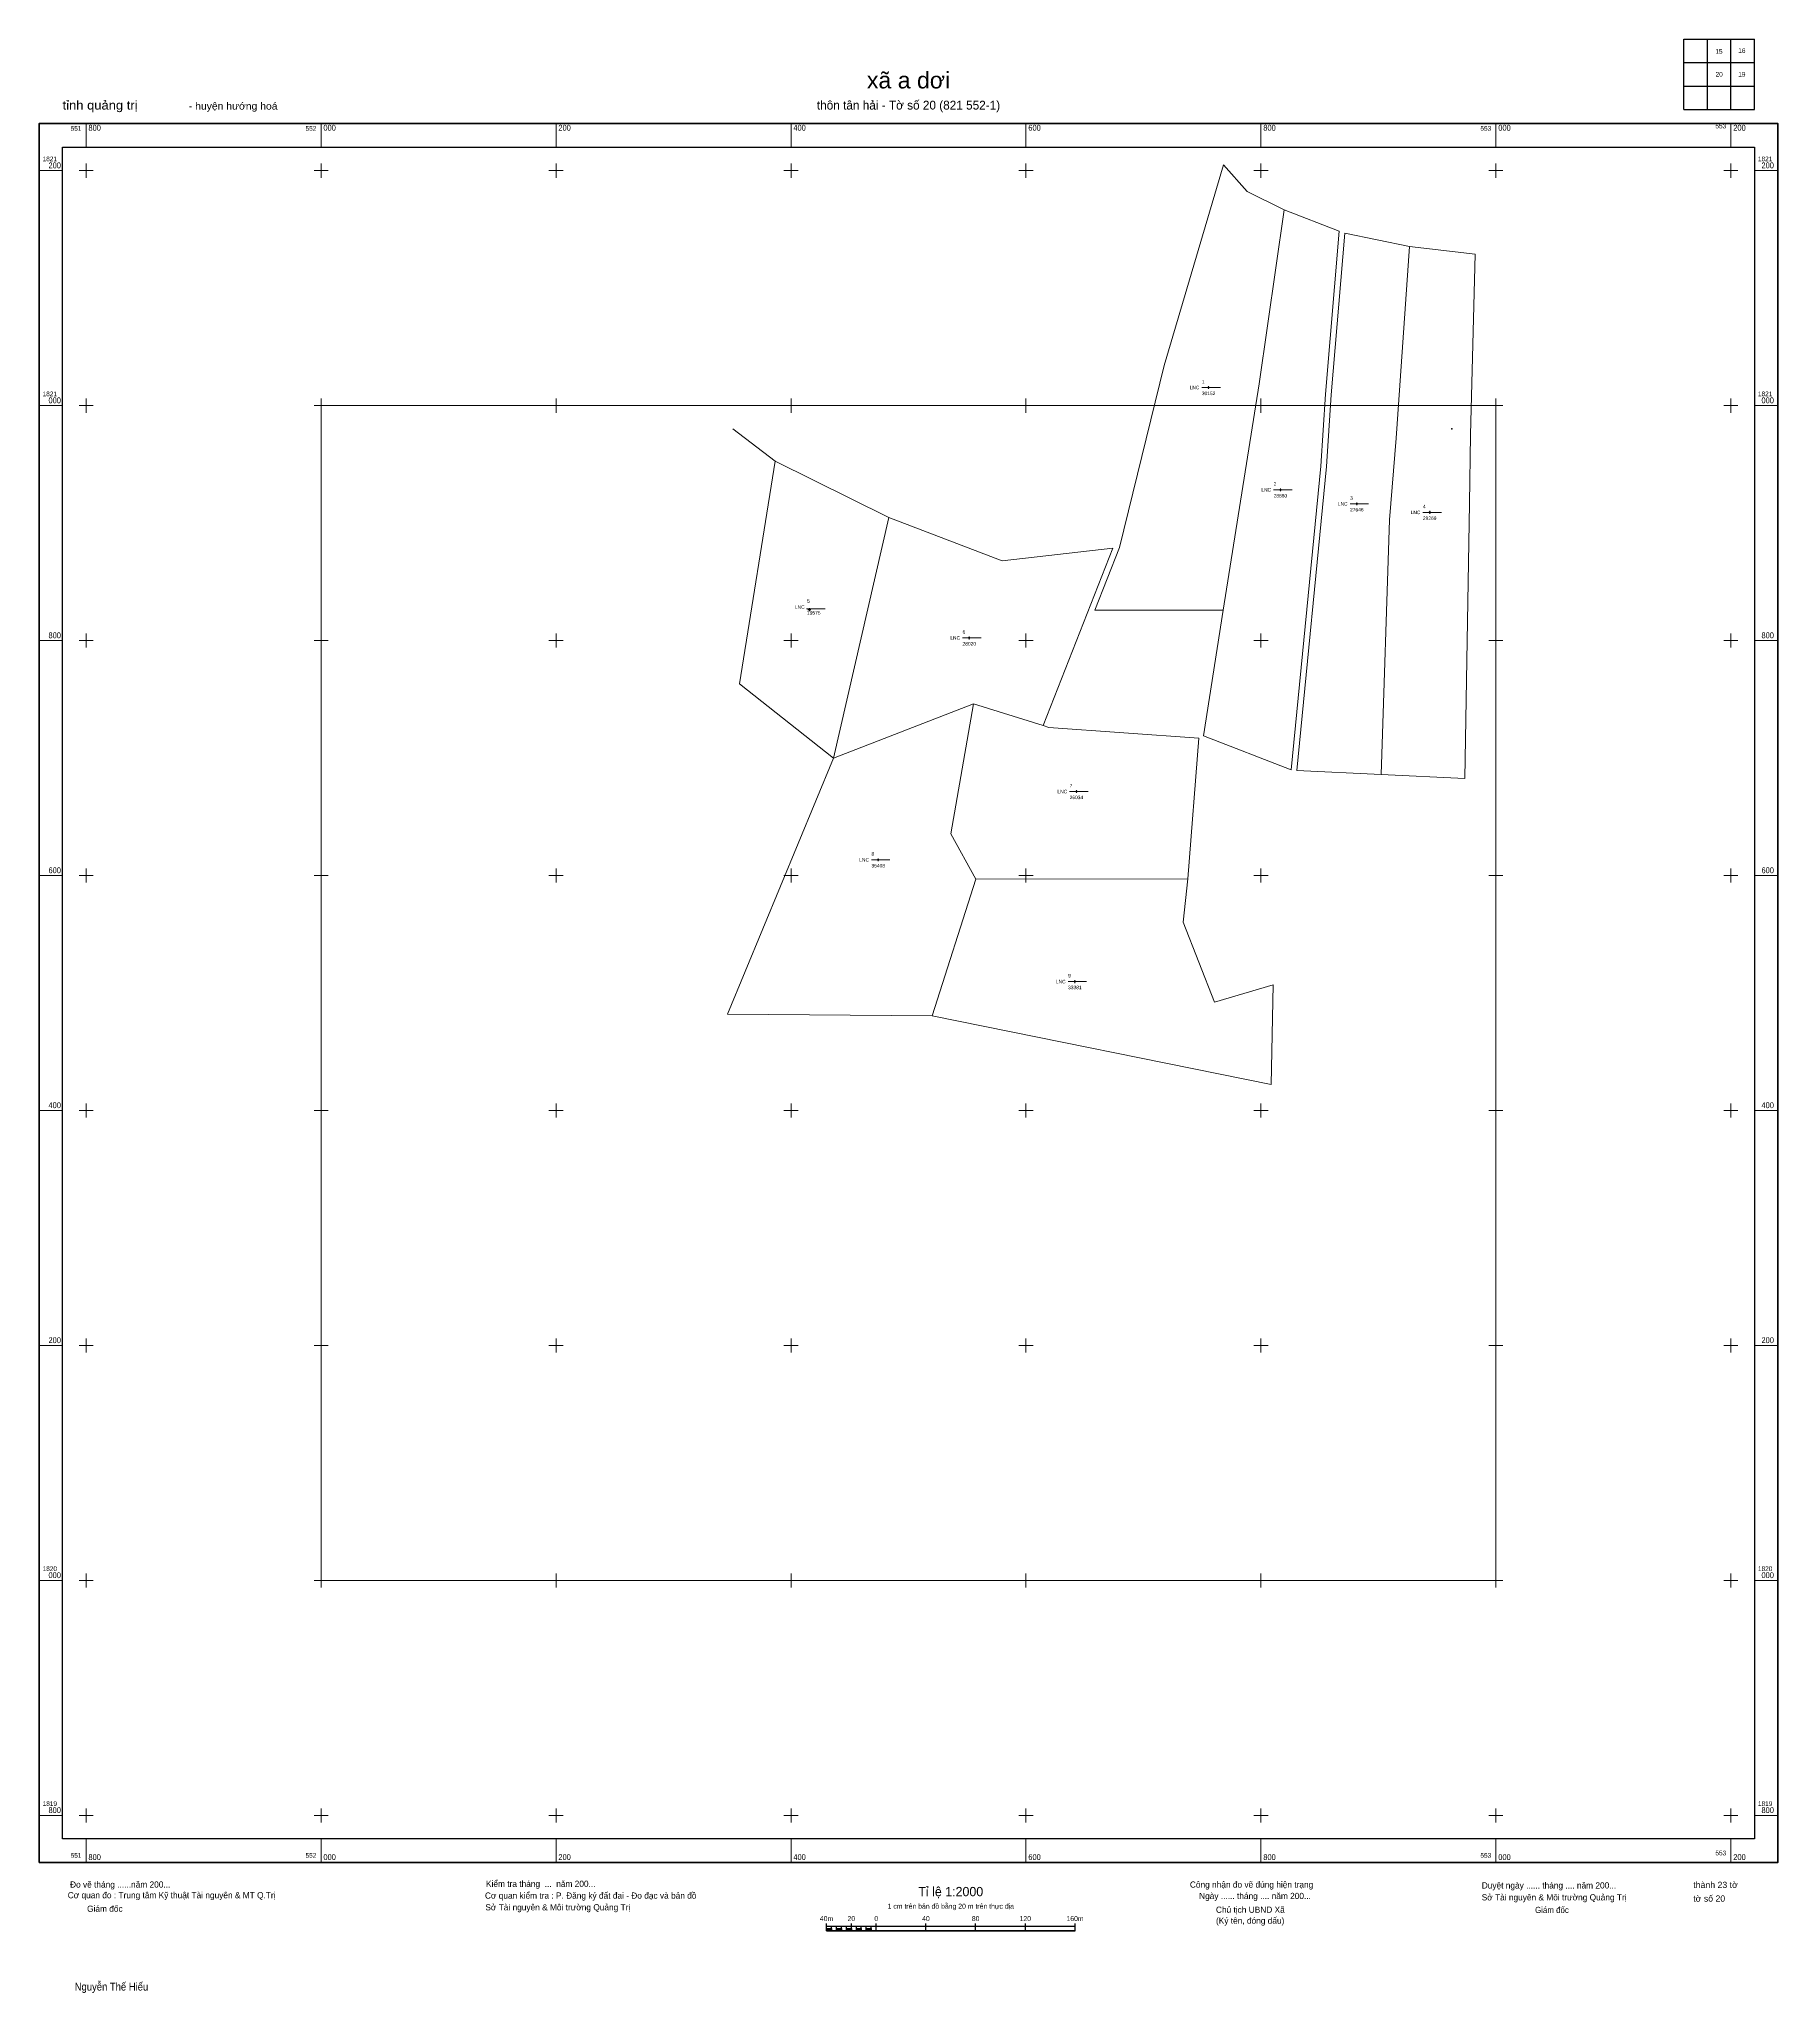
# Model space of a CAD drawing. Header units: metres. Extents: x 551760 to 553240, y 1819649 to 1821312.
import ezdxf
from ezdxf.enums import TextEntityAlignment as Align

# ---------------------------------------------------------------- set-up
doc = ezdxf.new("R2010")
doc.units = ezdxf.units.M
doc.header["$LTSCALE"] = 1.7
for name, color, linetype, lineweight in [('10', 7, 'Continuous', 13), ('23', 7, 'Continuous', 13), ('50', 7, 'Continuous', 13), ('51', 7, 'Continuous', 13), ('63', 7, 'Continuous', 13)]:
    doc.layers.add(name, color=color, linetype=linetype, lineweight=lineweight)

msp = doc.modelspace()

# ---------------------------------------------------------------- hatches: boundary and pattern name
at = {"layer": '10'}
msp.add_hatch(color=256, dxfattribs=at).paths.add_polyline_path([(552962.47, 1820980.32, 1), (552962.32, 1820980.32, 1)])
msp.add_hatch(color=256, dxfattribs=at).paths.add_polyline_path([(552962.47, 1820980.32, 1), (552962.32, 1820980.32, 1)])
msp.add_hatch(color=256, dxfattribs=at).paths.add_polyline_path([(552962.47, 1820980.32, 1), (552962.32, 1820980.32, 1)])
msp.add_hatch(color=256, dxfattribs=at).paths.add_polyline_path([(552962.47, 1820980.32, 1), (552962.32, 1820980.32, 1)])
msp.add_hatch(color=256, dxfattribs=at).paths.add_polyline_path([(552962.47, 1820980.32, 1), (552962.32, 1820980.32, 1)])
msp.add_hatch(color=256, dxfattribs=at).paths.add_polyline_path([(552962.47, 1820980.32, 1), (552962.32, 1820980.32, 1)])
msp.add_hatch(color=256, dxfattribs=at).paths.add_polyline_path([(552962.47, 1820980.32, 1), (552962.32, 1820980.32, 1)])
msp.add_hatch(color=256, dxfattribs=at).paths.add_polyline_path([(552962.47, 1820980.32, 1), (552962.32, 1820980.32, 1)])
msp.add_hatch(color=256, dxfattribs=at).paths.add_polyline_path([(552962.47, 1820980.32, 1), (552962.32, 1820980.32, 1)])
msp.add_hatch(color=256, dxfattribs=at).paths.add_polyline_path([(552962.47, 1820980.32, 1), (552962.32, 1820980.32, 1)])
msp.add_hatch(color=256, dxfattribs=at).paths.add_polyline_path([(552962.47, 1820980.32, 1), (552962.32, 1820980.32, 1)])
msp.add_hatch(color=256, dxfattribs=at).paths.add_polyline_path([(552962.47, 1820980.32, 1), (552962.32, 1820980.32, 1)])
at = {"layer": '51'}
for points in [[(552755.6, 1821015.42, 1), (552755.3, 1821015.42, 1)], [(552755.6, 1821015.42, 1), (552755.3, 1821015.42, 1)], [(552816.65, 1820928.32, 1), (552816.35, 1820928.32, 1)], [(552816.65, 1820928.32, 1), (552816.35, 1820928.32, 1)], [(552881.72, 1820916.4, 1), (552881.42, 1820916.4, 1)], [(552881.72, 1820916.4, 1), (552881.42, 1820916.4, 1)], [(552943.74, 1820909.11, 1), (552943.44, 1820909.11, 1)], [(552943.74, 1820909.11, 1), (552943.44, 1820909.11, 1)], [(552415.82, 1820826.31, 1), (552415.52, 1820826.31, 1)], [(552551.89, 1820802.27, 1), (552551.59, 1820802.27, 1)], [(552551.89, 1820802.27, 1), (552551.59, 1820802.27, 1)], [(552643.05, 1820671.52, 1), (552642.75, 1820671.52, 1)], [(552643.05, 1820671.52, 1), (552642.75, 1820671.52, 1)], [(552474.39, 1820613.38, 1), (552474.09, 1820613.38, 1)], [(552474.39, 1820613.38, 1), (552474.09, 1820613.38, 1)], [(552641.74, 1820509.75, 1), (552641.44, 1820509.75, 1)], [(552641.74, 1820509.75, 1), (552641.44, 1820509.75, 1)]]:
    msp.add_hatch(color=256, dxfattribs=at).paths.add_polyline_path(points)
at = {"layer": '63'}
for points in [[(552430.21, 1819701.61), (552430.21, 1819703.75), (552434.49, 1819703.75), (552434.49, 1819701.61)], [(552438.71, 1819701.61), (552438.71, 1819703.75), (552442.91, 1819703.75), (552442.91, 1819701.61)], [(552447.13, 1819701.61), (552447.13, 1819703.75), (552451.41, 1819703.75), (552451.41, 1819701.61)], [(552455.61, 1819701.61), (552455.61, 1819703.75), (552459.85, 1819703.75), (552459.85, 1819701.61)], [(552464.11, 1819701.61), (552464.11, 1819703.75), (552468.33, 1819703.75), (552468.33, 1819701.61)]]:
    msp.add_hatch(color=256, dxfattribs=at).paths.add_polyline_path(points)

# ---------------------------------------------------------------- linework, layer by layer
at = {"layer": '10'}
for p, q in [((552717.57, 1821034.04), (552767.98, 1821204.89)), ((552386.64, 1820952.81), (552350.36, 1820980.38)), ((552962.09, 1820980.32), (552961.78, 1820980.32)), ((552962.09, 1820980.32), (552961.78, 1820980.32)), ((552962.09, 1820980.32), (552961.78, 1820980.32)), ((552962.09, 1820980.32), (552961.78, 1820980.32)), ((552962.09, 1820980.32), (552961.78, 1820980.32)), ((552962.09, 1820980.32), (552961.78, 1820980.32)), ((552962.09, 1820980.32), (552961.78, 1820980.32)), ((552962.09, 1820980.32), (552961.78, 1820980.32)), ((552962.09, 1820980.32), (552961.78, 1820980.32)), ((552962.09, 1820980.32), (552961.78, 1820980.32)), ((552962.09, 1820980.32), (552961.78, 1820980.32)), ((552962.09, 1820980.32), (552961.78, 1820980.32)), ((552962.4, 1820980.94), (552962.4, 1820980.63)), ((552962.4, 1820980.94), (552962.4, 1820980.63)), ((552962.4, 1820980.94), (552962.4, 1820980.63)), ((552962.4, 1820980.94), (552962.4, 1820980.63)), ((552962.4, 1820980.94), (552962.4, 1820980.63)), ((552962.4, 1820980.94), (552962.4, 1820980.63)), ((552962.4, 1820980.94), (552962.4, 1820980.63)), ((552962.4, 1820980.94), (552962.4, 1820980.63)), ((552962.4, 1820980.94), (552962.4, 1820980.63)), ((552962.4, 1820980.94), (552962.4, 1820980.63)), ((552962.4, 1820980.94), (552962.4, 1820980.63)), ((552962.4, 1820980.94), (552962.4, 1820980.63)), ((552962.4, 1820980.01), (552962.4, 1820979.7)), ((552962.4, 1820980.01), (552962.4, 1820979.7)), ((552962.4, 1820980.01), (552962.4, 1820979.7)), ((552962.4, 1820980.01), (552962.4, 1820979.7)), ((552962.4, 1820980.01), (552962.4, 1820979.7)), ((552962.4, 1820980.01), (552962.4, 1820979.7)), ((552962.4, 1820980.01), (552962.4, 1820979.7)), ((552962.4, 1820980.01), (552962.4, 1820979.7)), ((552962.4, 1820980.01), (552962.4, 1820979.7)), ((552962.4, 1820980.01), (552962.4, 1820979.7)), ((552962.4, 1820980.01), (552962.4, 1820979.7)), ((552962.4, 1820980.01), (552962.4, 1820979.7)), ((552963.02, 1820980.32), (552962.71, 1820980.32)), ((552963.02, 1820980.32), (552962.71, 1820980.32)), ((552963.02, 1820980.32), (552962.71, 1820980.32)), ((552963.02, 1820980.32), (552962.71, 1820980.32)), ((552963.02, 1820980.32), (552962.71, 1820980.32)), ((552963.02, 1820980.32), (552962.71, 1820980.32)), ((552963.02, 1820980.32), (552962.71, 1820980.32)), ((552963.02, 1820980.32), (552962.71, 1820980.32)), ((552963.02, 1820980.32), (552962.71, 1820980.32)), ((552963.02, 1820980.32), (552962.71, 1820980.32)), ((552963.02, 1820980.32), (552962.71, 1820980.32)), ((552963.02, 1820980.32), (552962.71, 1820980.32)), ((552850.83, 1820948.58), (552825.63, 1820689.9)), ((552483.13, 1820904.73), (552579.84, 1820867.99)), ((552973.42, 1820682.73), (552977.49, 1820916.56)), ((552579.84, 1820867.99), (552673.86, 1820878.66)), ((552673.86, 1820878.66), (552614.57, 1820727.58)), ((552658.54, 1820825.95), (552767.96, 1820825.95)), ((552436.1, 1820699.81), (552555.23, 1820746.21)), ((552614.57, 1820727.58), (552555.23, 1820746.21)), ((552902.43, 1820686.01), (552973.42, 1820682.73)), ((552557.37, 1820596.83), (552520.28, 1820480.55))]:
    msp.add_line(p, q, dxfattribs=at)
for points in [[(552767.98, 1821204.89), (552788.25, 1821182.27), (552819.87, 1821166.74)], [(552767.96, 1820825.95), (552798.42, 1821018.58), (552819.87, 1821166.74)], [(552819.87, 1821166.74), (552866.51, 1821148.53), (552854.83, 1821009.62), (552850.83, 1820948.58)], [(552926.47, 1821135.49), (552871.38, 1821146.8), (552859.81, 1821009.2), (552855.81, 1820948.05), (552830.4, 1820689.33), (552902.43, 1820686.01)], [(552926.47, 1821135.49), (552915.09, 1820972.25), (552909.31, 1820902.75), (552902.43, 1820686.01)], [(552926.47, 1821135.49), (552982.34, 1821128.89), (552978.21, 1820975.02), (552977.49, 1820916.56)], [(552658.54, 1820825.95), (552679.48, 1820879.3), (552717.57, 1821034.04)], [(552825.63, 1820689.9), (552751.06, 1820719.03), (552767.96, 1820825.95)], [(552555.23, 1820746.21), (552535.92, 1820635.51), (552557.37, 1820596.83), (552737.7, 1820597.27)], [(552737.7, 1820597.27), (552747.24, 1820716.96), (552619.35, 1820726.08), (552614.57, 1820727.58)], [(552436.1, 1820699.81), (552345.87, 1820481.97), (552520.28, 1820480.55)], [(552520.28, 1820480.55), (552808.73, 1820422.24), (552810.3, 1820507.08), (552760.51, 1820492.21), (552733.65, 1820560.38), (552737.7, 1820597.27)]]:
    msp.add_lwpolyline(points, dxfattribs=at)
msp.add_lwpolyline([(552386.64, 1820952.81), (552356.04, 1820763.25), (552436.1, 1820699.81), (552483.13, 1820904.73)], close=True, dxfattribs=at)
for radius in [0.312, 0.312, 0.312, 0.312, 0.312, 0.312, 0.312, 0.312, 0.312, 0.312, 0.312, 0.312, 0.075, 0.075, 0.075, 0.075, 0.075, 0.075, 0.075, 0.075, 0.075, 0.075, 0.075, 0.075]:
    msp.add_circle((552962.4, 1820980.32), radius, dxfattribs=at)
at = {"layer": '23'}
for p, q in [((552000, 1820000), (552000, 1821000)), ((552000, 1821000), (553000, 1821000)), ((553000, 1820000), (553000, 1821000)), ((552000, 1820000), (553000, 1820000))]:
    msp.add_line(p, q, dxfattribs=at)
at = {"layer": '50'}
for p, q in [((552749.7, 1821015.42), (552765.45, 1821015.42)), ((552810.75, 1820928.32), (552826.5, 1820928.32)), ((552875.82, 1820916.4), (552891.57, 1820916.4)), ((552937.84, 1820909.11), (552953.59, 1820909.11)), ((552413.23, 1820827.03), (552428.98, 1820827.03)), ((552545.99, 1820802.27), (552561.74, 1820802.27)), ((552637.15, 1820671.52), (552652.9, 1820671.52)), ((552468.49, 1820613.38), (552484.24, 1820613.38)), ((552635.84, 1820509.75), (552651.59, 1820509.75))]:
    msp.add_line(p, q, dxfattribs=at)
at = {"layer": '51'}
for p, q in [((552754.82, 1821015.42), (552754.2, 1821015.42)), ((552754.82, 1821015.42), (552754.2, 1821015.42)), ((552755.45, 1821016.67), (552755.45, 1821016.04)), ((552755.45, 1821016.67), (552755.45, 1821016.04)), ((552755.45, 1821014.8), (552755.45, 1821014.17)), ((552755.45, 1821014.8), (552755.45, 1821014.17)), ((552756.7, 1821015.42), (552756.07, 1821015.42)), ((552756.7, 1821015.42), (552756.07, 1821015.42)), ((552815.88, 1820928.32), (552815.25, 1820928.32)), ((552815.88, 1820928.32), (552815.25, 1820928.32)), ((552816.5, 1820929.57), (552816.5, 1820928.94)), ((552816.5, 1820929.57), (552816.5, 1820928.94)), ((552816.5, 1820927.7), (552816.5, 1820927.07)), ((552816.5, 1820927.7), (552816.5, 1820927.07)), ((552817.75, 1820928.32), (552817.12, 1820928.32)), ((552817.75, 1820928.32), (552817.12, 1820928.32)), ((552881.57, 1820917.65), (552881.57, 1820917.02)), ((552881.57, 1820917.65), (552881.57, 1820917.02)), ((552880.94, 1820916.4), (552880.32, 1820916.4)), ((552880.94, 1820916.4), (552880.32, 1820916.4)), ((552881.57, 1820915.78), (552881.57, 1820915.15)), ((552881.57, 1820915.78), (552881.57, 1820915.15)), ((552882.82, 1820916.4), (552882.19, 1820916.4)), ((552882.82, 1820916.4), (552882.19, 1820916.4)), ((552942.96, 1820909.11), (552942.34, 1820909.11)), ((552942.96, 1820909.11), (552942.34, 1820909.11)), ((552943.59, 1820910.36), (552943.59, 1820909.74)), ((552943.59, 1820910.36), (552943.59, 1820909.74)), ((552943.59, 1820908.48), (552943.59, 1820907.86)), ((552943.59, 1820908.48), (552943.59, 1820907.86)), ((552944.84, 1820909.11), (552944.22, 1820909.11)), ((552944.84, 1820909.11), (552944.22, 1820909.11)), ((552415.05, 1820826.31), (552414.42, 1820826.31)), ((552415.67, 1820827.56), (552415.67, 1820826.94)), ((552415.67, 1820825.68), (552415.67, 1820825.06)), ((552416.92, 1820826.31), (552416.3, 1820826.31)), ((552551.12, 1820802.27), (552550.49, 1820802.27)), ((552551.12, 1820802.27), (552550.49, 1820802.27)), ((552551.74, 1820803.52), (552551.74, 1820802.9)), ((552551.74, 1820803.52), (552551.74, 1820802.9)), ((552551.74, 1820801.64), (552551.74, 1820801.02)), ((552551.74, 1820801.64), (552551.74, 1820801.02)), ((552552.99, 1820802.27), (552552.36, 1820802.27)), ((552552.99, 1820802.27), (552552.36, 1820802.27)), ((552642.28, 1820671.52), (552641.65, 1820671.52)), ((552642.28, 1820671.52), (552641.65, 1820671.52)), ((552642.9, 1820672.77), (552642.9, 1820672.14)), ((552642.9, 1820672.77), (552642.9, 1820672.14)), ((552642.9, 1820670.9), (552642.9, 1820670.27)), ((552642.9, 1820670.9), (552642.9, 1820670.27)), ((552644.15, 1820671.52), (552643.52, 1820671.52)), ((552644.15, 1820671.52), (552643.52, 1820671.52)), ((552473.62, 1820613.38), (552472.99, 1820613.38)), ((552473.62, 1820613.38), (552472.99, 1820613.38)), ((552474.24, 1820614.63), (552474.24, 1820614)), ((552474.24, 1820614.63), (552474.24, 1820614)), ((552474.24, 1820612.76), (552474.24, 1820612.13)), ((552474.24, 1820612.76), (552474.24, 1820612.13)), ((552475.49, 1820613.38), (552474.86, 1820613.38)), ((552475.49, 1820613.38), (552474.86, 1820613.38)), ((552640.96, 1820509.75), (552640.34, 1820509.75)), ((552640.96, 1820509.75), (552640.34, 1820509.75)), ((552641.59, 1820511), (552641.59, 1820510.38)), ((552641.59, 1820511), (552641.59, 1820510.38)), ((552641.59, 1820509.12), (552641.59, 1820508.5)), ((552641.59, 1820509.12), (552641.59, 1820508.5)), ((552642.84, 1820509.75), (552642.22, 1820509.75)), ((552642.84, 1820509.75), (552642.22, 1820509.75))]:
    msp.add_line(p, q, dxfattribs=at)
for points in [[(552755.45, 1821016.04), (552754.82, 1821015.42), (552755.45, 1821014.8), (552756.07, 1821015.42)], [(552755.45, 1821016.04), (552754.82, 1821015.42), (552755.45, 1821014.8), (552756.07, 1821015.42)], [(552816.5, 1820928.94), (552815.88, 1820928.32), (552816.5, 1820927.7), (552817.12, 1820928.32)], [(552816.5, 1820928.94), (552815.88, 1820928.32), (552816.5, 1820927.7), (552817.12, 1820928.32)], [(552881.57, 1820917.02), (552880.94, 1820916.4), (552881.57, 1820915.78), (552882.19, 1820916.4)], [(552881.57, 1820917.02), (552880.94, 1820916.4), (552881.57, 1820915.78), (552882.19, 1820916.4)], [(552943.59, 1820909.74), (552942.96, 1820909.11), (552943.59, 1820908.48), (552944.22, 1820909.11)], [(552943.59, 1820909.74), (552942.96, 1820909.11), (552943.59, 1820908.48), (552944.22, 1820909.11)], [(552415.67, 1820826.94), (552415.05, 1820826.31), (552415.67, 1820825.68), (552416.3, 1820826.31)], [(552551.74, 1820802.9), (552551.12, 1820802.27), (552551.74, 1820801.64), (552552.36, 1820802.27)], [(552551.74, 1820802.9), (552551.12, 1820802.27), (552551.74, 1820801.64), (552552.36, 1820802.27)], [(552642.9, 1820672.14), (552642.28, 1820671.52), (552642.9, 1820670.9), (552643.52, 1820671.52)], [(552642.9, 1820672.14), (552642.28, 1820671.52), (552642.9, 1820670.9), (552643.52, 1820671.52)], [(552474.24, 1820614), (552473.62, 1820613.38), (552474.24, 1820612.76), (552474.86, 1820613.38)], [(552474.24, 1820614), (552473.62, 1820613.38), (552474.24, 1820612.76), (552474.86, 1820613.38)], [(552641.59, 1820510.38), (552640.96, 1820509.75), (552641.59, 1820509.12), (552642.22, 1820509.75)], [(552641.59, 1820510.38), (552640.96, 1820509.75), (552641.59, 1820509.12), (552642.22, 1820509.75)]]:
    msp.add_lwpolyline(points, close=True, dxfattribs=at)
for centre in [(552755.45, 1821015.42), (552755.45, 1821015.42), (552816.5, 1820928.32), (552816.5, 1820928.32), (552881.57, 1820916.4), (552881.57, 1820916.4), (552943.59, 1820909.11), (552943.59, 1820909.11), (552415.67, 1820826.31), (552551.74, 1820802.27), (552551.74, 1820802.27), (552642.9, 1820671.52), (552642.9, 1820671.52), (552474.24, 1820613.38), (552474.24, 1820613.38), (552641.59, 1820509.75), (552641.59, 1820509.75)]:
    msp.add_circle(centre, 0.15, dxfattribs=at)
at = {"layer": '63', "lineweight": 25}
for p, q in [((553160, 1821312), (553220, 1821312)), ((553160, 1821252), (553160, 1821312)), ((553180, 1821252), (553180, 1821312)), ((553200, 1821252), (553200, 1821312)), ((553160, 1821292), (553220, 1821292)), ((553160, 1821272), (553220, 1821272)), ((552430.21, 1819701.61), (552430.21, 1819707.95)), ((552430.21, 1819705.85), (552641.79, 1819705.85)), ((552430.21, 1819701.61), (552430.21, 1819705.85)), ((552434.49, 1819701.61), (552434.49, 1819705.85)), ((552438.71, 1819701.61), (552438.71, 1819705.85)), ((552442.91, 1819701.61), (552442.91, 1819705.85)), ((552447.13, 1819701.61), (552447.13, 1819705.85)), ((552451.41, 1819701.61), (552451.41, 1819707.95)), ((552451.41, 1819701.61), (552451.41, 1819705.85)), ((552455.61, 1819701.61), (552455.61, 1819705.85)), ((552459.85, 1819701.61), (552459.85, 1819705.85)), ((552464.11, 1819701.61), (552464.11, 1819705.85)), ((552468.33, 1819701.61), (552468.33, 1819705.85)), ((552472.49, 1819701.61), (552472.49, 1819707.95)), ((552514.87, 1819701.61), (552514.87, 1819707.95)), ((552557.15, 1819701.61), (552557.15, 1819707.95)), ((552599.47, 1819701.61), (552599.47, 1819707.95)), ((552641.79, 1819701.61), (552641.79, 1819707.95))]:
    msp.add_line(p, q, dxfattribs=at)
at = {"layer": '63'}
for p, q in [((551800, 1821220), (551800, 1821240)), ((552000, 1821220), (552000, 1821240)), ((552200, 1821220), (552200, 1821240)), ((552400, 1821220), (552400, 1821240)), ((552600, 1821220), (552600, 1821240)), ((552800, 1821220), (552800, 1821240)), ((553000, 1821220), (553000, 1821240)), ((553200, 1821220), (553200, 1821240)), ((551760, 1821200), (551780, 1821200)), ((551794, 1821200), (551806, 1821200)), ((551800, 1821194), (551800, 1821206)), ((551994, 1821200), (552006, 1821200)), ((552000, 1821194), (552000, 1821206)), ((552194, 1821200), (552206, 1821200)), ((552200, 1821194), (552200, 1821206)), ((552394, 1821200), (552406, 1821200)), ((552400, 1821194), (552400, 1821206)), ((552594, 1821200), (552606, 1821200)), ((552600, 1821194), (552600, 1821206)), ((552794, 1821200), (552806, 1821200)), ((552800, 1821194), (552800, 1821206)), ((552994, 1821200), (553006, 1821200)), ((553000, 1821194), (553000, 1821206)), ((553194, 1821200), (553206, 1821200)), ((553200, 1821194), (553200, 1821206)), ((553220, 1821200), (553240, 1821200)), ((551800, 1820994), (551800, 1821006)), ((552000, 1820994), (552000, 1821006)), ((552200, 1820994), (552200, 1821006)), ((552400, 1820994), (552400, 1821006)), ((552600, 1820994), (552600, 1821006)), ((552800, 1820994), (552800, 1821006)), ((553000, 1820994), (553000, 1821006)), ((553200, 1820994), (553200, 1821006)), ((551760, 1821000), (551780, 1821000)), ((551794, 1821000), (551806, 1821000)), ((551994, 1821000), (552006, 1821000)), ((552194, 1821000), (552206, 1821000)), ((552394, 1821000), (552406, 1821000)), ((552594, 1821000), (552606, 1821000)), ((552794, 1821000), (552806, 1821000)), ((552994, 1821000), (553006, 1821000)), ((553194, 1821000), (553206, 1821000)), ((553220, 1821000), (553240, 1821000)), ((551800, 1820794), (551800, 1820806)), ((552000, 1820794), (552000, 1820806)), ((552200, 1820794), (552200, 1820806)), ((552400, 1820794), (552400, 1820806)), ((552600, 1820794), (552600, 1820806)), ((552800, 1820794), (552800, 1820806)), ((553000, 1820794), (553000, 1820806)), ((553200, 1820794), (553200, 1820806)), ((551760, 1820800), (551780, 1820800)), ((551794, 1820800), (551806, 1820800)), ((551994, 1820800), (552006, 1820800)), ((552194, 1820800), (552206, 1820800)), ((552394, 1820800), (552406, 1820800)), ((552594, 1820800), (552606, 1820800)), ((552794, 1820800), (552806, 1820800)), ((552994, 1820800), (553006, 1820800)), ((553194, 1820800), (553206, 1820800)), ((553220, 1820800), (553240, 1820800)), ((551800, 1820594), (551800, 1820606)), ((552000, 1820594), (552000, 1820606)), ((552200, 1820594), (552200, 1820606)), ((552400, 1820594), (552400, 1820606)), ((552600, 1820594), (552600, 1820606)), ((552800, 1820594), (552800, 1820606)), ((553000, 1820594), (553000, 1820606)), ((553200, 1820594), (553200, 1820606)), ((551760, 1820600), (551780, 1820600)), ((551794, 1820600), (551806, 1820600)), ((551994, 1820600), (552006, 1820600)), ((552194, 1820600), (552206, 1820600)), ((552394, 1820600), (552406, 1820600)), ((552594, 1820600), (552606, 1820600)), ((552794, 1820600), (552806, 1820600)), ((552994, 1820600), (553006, 1820600)), ((553194, 1820600), (553206, 1820600)), ((553220, 1820600), (553240, 1820600)), ((551800, 1820394), (551800, 1820406)), ((552000, 1820394), (552000, 1820406)), ((552200, 1820394), (552200, 1820406)), ((552400, 1820394), (552400, 1820406)), ((552600, 1820394), (552600, 1820406)), ((552800, 1820394), (552800, 1820406)), ((553000, 1820394), (553000, 1820406)), ((553200, 1820394), (553200, 1820406)), ((551760, 1820400), (551780, 1820400)), ((551794, 1820400), (551806, 1820400)), ((551994, 1820400), (552006, 1820400)), ((552194, 1820400), (552206, 1820400)), ((552394, 1820400), (552406, 1820400)), ((552594, 1820400), (552606, 1820400)), ((552794, 1820400), (552806, 1820400)), ((552994, 1820400), (553006, 1820400)), ((553194, 1820400), (553206, 1820400)), ((553220, 1820400), (553240, 1820400)), ((551800, 1820194), (551800, 1820206)), ((552000, 1820194), (552000, 1820206)), ((552200, 1820194), (552200, 1820206)), ((552400, 1820194), (552400, 1820206)), ((552600, 1820194), (552600, 1820206)), ((552800, 1820194), (552800, 1820206)), ((553000, 1820194), (553000, 1820206)), ((553200, 1820194), (553200, 1820206)), ((551760, 1820200), (551780, 1820200)), ((551794, 1820200), (551806, 1820200)), ((551994, 1820200), (552006, 1820200)), ((552194, 1820200), (552206, 1820200)), ((552394, 1820200), (552406, 1820200)), ((552594, 1820200), (552606, 1820200)), ((552794, 1820200), (552806, 1820200)), ((552994, 1820200), (553006, 1820200)), ((553194, 1820200), (553206, 1820200)), ((553220, 1820200), (553240, 1820200)), ((551800, 1819994), (551800, 1820006)), ((552000, 1819994), (552000, 1820006)), ((552200, 1819994), (552200, 1820006)), ((552400, 1819994), (552400, 1820006)), ((552600, 1819994), (552600, 1820006)), ((552800, 1819994), (552800, 1820006)), ((553000, 1819994), (553000, 1820006)), ((553200, 1819994), (553200, 1820006)), ((551760, 1820000), (551780, 1820000)), ((551794, 1820000), (551806, 1820000)), ((551994, 1820000), (552006, 1820000)), ((552194, 1820000), (552206, 1820000)), ((552394, 1820000), (552406, 1820000)), ((552594, 1820000), (552606, 1820000)), ((552794, 1820000), (552806, 1820000)), ((552994, 1820000), (553006, 1820000)), ((553194, 1820000), (553206, 1820000)), ((553220, 1820000), (553240, 1820000)), ((551800, 1819794), (551800, 1819806)), ((552000, 1819794), (552000, 1819806)), ((552200, 1819794), (552200, 1819806)), ((552400, 1819794), (552400, 1819806)), ((552600, 1819794), (552600, 1819806)), ((552800, 1819794), (552800, 1819806)), ((553000, 1819794), (553000, 1819806)), ((553200, 1819794), (553200, 1819806)), ((551760, 1819800), (551780, 1819800)), ((551794, 1819800), (551806, 1819800)), ((551994, 1819800), (552006, 1819800)), ((552194, 1819800), (552206, 1819800)), ((552394, 1819800), (552406, 1819800)), ((552594, 1819800), (552606, 1819800)), ((552794, 1819800), (552806, 1819800)), ((552994, 1819800), (553006, 1819800)), ((553194, 1819800), (553206, 1819800)), ((553220, 1819800), (553240, 1819800)), ((551800, 1819760), (551800, 1819780)), ((552000, 1819760), (552000, 1819780)), ((552200, 1819760), (552200, 1819780)), ((552400, 1819760), (552400, 1819780)), ((552600, 1819760), (552600, 1819780)), ((552800, 1819760), (552800, 1819780)), ((553000, 1819760), (553000, 1819780)), ((553200, 1819760), (553200, 1819780))]:
    msp.add_line(p, q, dxfattribs=at)
at = {"layer": '63', "lineweight": 40}
msp.add_line((552430.21, 1819701.61), (552641.79, 1819701.61), dxfattribs=at)
at = {"layer": '63', "lineweight": 25}
msp.add_lwpolyline([(553160, 1821252), (553220, 1821252), (553220, 1821312)], dxfattribs=at)
at = {"layer": '63', "lineweight": 40}
msp.add_lwpolyline([(551760, 1819760), (551760, 1821240), (553240, 1821240), (553240, 1819760)], close=True, dxfattribs=at)
at = {"layer": '63', "lineweight": 25}
for points in [[(551780, 1819780), (551780, 1821220), (553220, 1821220), (553220, 1819780)], [(552430.21, 1819701.61), (552430.21, 1819703.75), (552434.49, 1819703.75), (552434.49, 1819701.61)], [(552438.71, 1819701.61), (552438.71, 1819703.75), (552442.91, 1819703.75), (552442.91, 1819701.61)], [(552447.13, 1819701.61), (552447.13, 1819703.75), (552451.41, 1819703.75), (552451.41, 1819701.61)], [(552455.61, 1819701.61), (552455.61, 1819703.75), (552459.85, 1819703.75), (552459.85, 1819701.61)], [(552464.11, 1819701.61), (552464.11, 1819703.75), (552468.33, 1819703.75), (552468.33, 1819701.61)]]:
    msp.add_lwpolyline(points, close=True, dxfattribs=at)

# ---------------------------------------------------------------- texts
at = {"layer": '50'}
for p in [(552747.6, 1821013.92), (552808.65, 1820926.82), (552873.72, 1820914.9), (552935.74, 1820907.61), (552411.53, 1820827.1), (552543.89, 1820800.77), (552635.05, 1820670.02), (552466.39, 1820611.88), (552633.74, 1820508.25)]:
    msp.add_text('LNC', height=3, dxfattribs=at).set_placement(p, align=Align.RIGHT)
for s, width, p in [('1', 0.8, (552749.7, 1821018.92)), ('2', 1.05, (552810.75, 1820931.82)), ('3', 1.05, (552875.82, 1820919.9)), ('4', 1.1, (552937.84, 1820912.61)), ('5', 1.1, (552413.63, 1820832.1)), ('6', 1.1, (552545.99, 1820805.77)), ('8', 1.1, (552468.49, 1820616.88)), ('33381', 0.95, (552635.84, 1820503.25)), ('9', 1.1, (552635.84, 1820513.25))]:
    msp.add_text(s, height=3, dxfattribs=dict(at, width=width)).set_placement(p)
for s, p in [('30152', (552749.7, 1821008.92)), ('28880', (552810.75, 1820921.82)), ('27646', (552875.82, 1820909.9)), ('29269', (552937.84, 1820902.61)), ('19575', (552413.63, 1820822.1)), ('28020', (552545.99, 1820795.77)), ('26034', (552637.15, 1820665.02)), ('7', (552637.15, 1820675.02)), ('35408', (552468.49, 1820606.88))]:
    msp.add_text(s, height=3, dxfattribs=at).set_placement(p)
at = {"layer": '63'}
for s, height, width, p in [('15', 4, 0.95, (553189.82, 1821299.51)), ('16', 4, 0.9, (553209.32, 1821300.2)), ('xã a dơi', 14, 1.05, (552500, 1821270)), ('20', 4, 0.95, (553190, 1821280)), ('19', 4, 0.95, (553209.32, 1821280.01)), ('40m', 4.232, 0.95, (552430.2, 1819710.05)), ('20', 4.232, 0.95, (552451.35, 1819710.05)), ('0', 4.23, 0.9, (552472.53, 1819710.05)), ('40', 4.232, 0.95, (552514.85, 1819710.05)), ('80', 4.232, 0.95, (552557.13, 1819710.05)), ('120', 4.232, 0.95, (552599.42, 1819710.05)), ('160m', 4.232, 0.95, (552641.74, 1819710.05))]:
    msp.add_text(s, height=height, dxfattribs=dict(at, width=width)).set_placement(p, align=Align.CENTER)
for s, height, width, p in [('tỉnh quảng trị', 7.5, 1.1, (551780, 1821252)), (' - huyện hướng hoá', 6, 1.1, (551885, 1821252)), ('800', 5, 0.95, (551802, 1821234)), ('000', 5, 0.95, (552002, 1821234)), ('200', 5, 0.95, (552202, 1821234)), ('400', 5, 0.95, (552402, 1821234)), ('600', 5, 0.95, (552602, 1821234)), ('800', 5, 0.95, (552802, 1821234)), ('000', 5, 0.95, (553002, 1821234)), ('200', 5, 0.95, (553202, 1821234)), ('1821', 4, 0.9, (551763, 1821208)), ('200', 5, 0.95, (551768, 1821202)), ('1821', 4, 0.9, (553223, 1821208)), ('200', 5, 0.95, (553226, 1821202)), ('1821', 4, 0.9, (551763, 1821008)), ('000', 5, 0.95, (551768, 1821002)), ('1821', 4, 0.9, (553223, 1821008)), ('000', 5, 0.95, (553226, 1821002)), ('800', 5, 0.95, (551768, 1820802)), ('800', 5, 0.95, (553226, 1820802)), ('600', 5, 0.95, (551768, 1820602)), ('600', 5, 0.95, (553226, 1820602)), ('400', 5, 0.95, (551768, 1820402)), ('400', 5, 0.95, (553226, 1820402)), ('200', 5, 0.95, (551768, 1820202)), ('200', 5, 0.95, (553226, 1820202)), ('1820', 4, 0.95, (551763, 1820008)), ('000', 5, 0.95, (551768, 1820002)), ('1820', 4, 0.95, (553223, 1820008)), ('000', 5, 0.95, (553226, 1820002)), ('1819', 4, 0.95, (551763, 1819808)), ('800', 5, 0.95, (551768, 1819802)), ('1819', 4, 0.95, (553223, 1819808)), ('800', 5, 0.95, (553226, 1819802)), ('800', 5, 0.95, (551802, 1819762)), ('000', 5, 0.95, (552002, 1819762)), ('200', 5, 0.95, (552202, 1819762)), ('400', 5, 0.95, (552402, 1819762)), ('600', 5, 0.95, (552602, 1819762)), ('800', 5, 0.95, (552802, 1819762)), ('000', 5, 0.95, (553002, 1819762)), ('200', 5, 0.95, (553202, 1819762)), ('thành 23 tờ', 5.29, 1.05, (553167.95, 1819738.23)), ('Giám đốc ', 5.29, 0.95, (553033.29, 1819716.89)), ('tờ số 20', 5.29, 1.05, (553167.95, 1819726.59)), ('Nguyễn Thế Hiếu', 6.68, 0.9, (551790.34, 1819650.91))]:
    msp.add_text(s, height=height, dxfattribs=dict(at, width=width)).set_placement(p)
for s, height, p in [('thôn tân hải - Tờ số 20 (821 552-1)', 7.5, (552500.01, 1821252)), ('Tỉ lệ 1:2000', 7.902, (552535.97, 1819731.21)), ('1 cm trên bản đồ bằng 20 m trên thực địa', 4.232, (552536.02, 1819720.59))]:
    msp.add_text(s, height=height, dxfattribs=at).set_placement(p, align=Align.CENTER)
for s, width, p in [('551', 0.85, (551796, 1821234)), ('552', 0.95, (551996, 1821234)), ('553', 0.95, (552996, 1821234)), ('553', 0.95, (553196, 1821236)), ('553', 0.95, (553196, 1819766)), ('551', 0.85, (551796, 1819764)), ('552', 0.95, (551996, 1819764)), ('553', 0.95, (552996, 1819764))]:
    msp.add_text(s, height=4, dxfattribs=dict(at, width=width)).set_placement(p, align=Align.RIGHT)
for s, height, p in [('Đo vẽ tháng ......năm 200...', 5.29, (551786.38, 1819738.53)), ('Kiểm tra tháng  ...  năm 200...', 5.29, (552140.41, 1819739.13)), ('Công nhận đo vẽ đúng hiện trạng', 5.29, (552739.5, 1819738.47)), ('Duyệt ngày ...... tháng .... năm 200...', 5.29, (552987.92, 1819737.77)), ('Cơ quan đo : Trung tâm Kỹ thuật Tài nguyên & MT Q.Trị', 5.29, (551784.4, 1819729.45)), ('Giám đốc', 5.29, (551800.86, 1819717.93)), ('Cơ quan kiểm tra : P. Đăng ký đất đai - Đo đạc và bản đồ', 5.29, (552139.51, 1819729.11)), ('Sở Tài nguyên & Môi trường Quảng Trị', 5.29, (552139.87, 1819719.15)), ('Ngày ...... tháng .... năm 200...', 5.29, (552747.36, 1819728.77)), ('Chủ tịch UBND Xã', 5.29, (552761.67, 1819717.09)), ('Sở Tài nguyên & Môi trường Quảng Trị', 5.29, (552987.89, 1819727.63)), ('(Ký tên, đóng dấu) ', 5.287, (552761.73, 1819707.77))]:
    msp.add_text(s, height=height, dxfattribs=at).set_placement(p)

doc.saveas('drawing.dxf')
